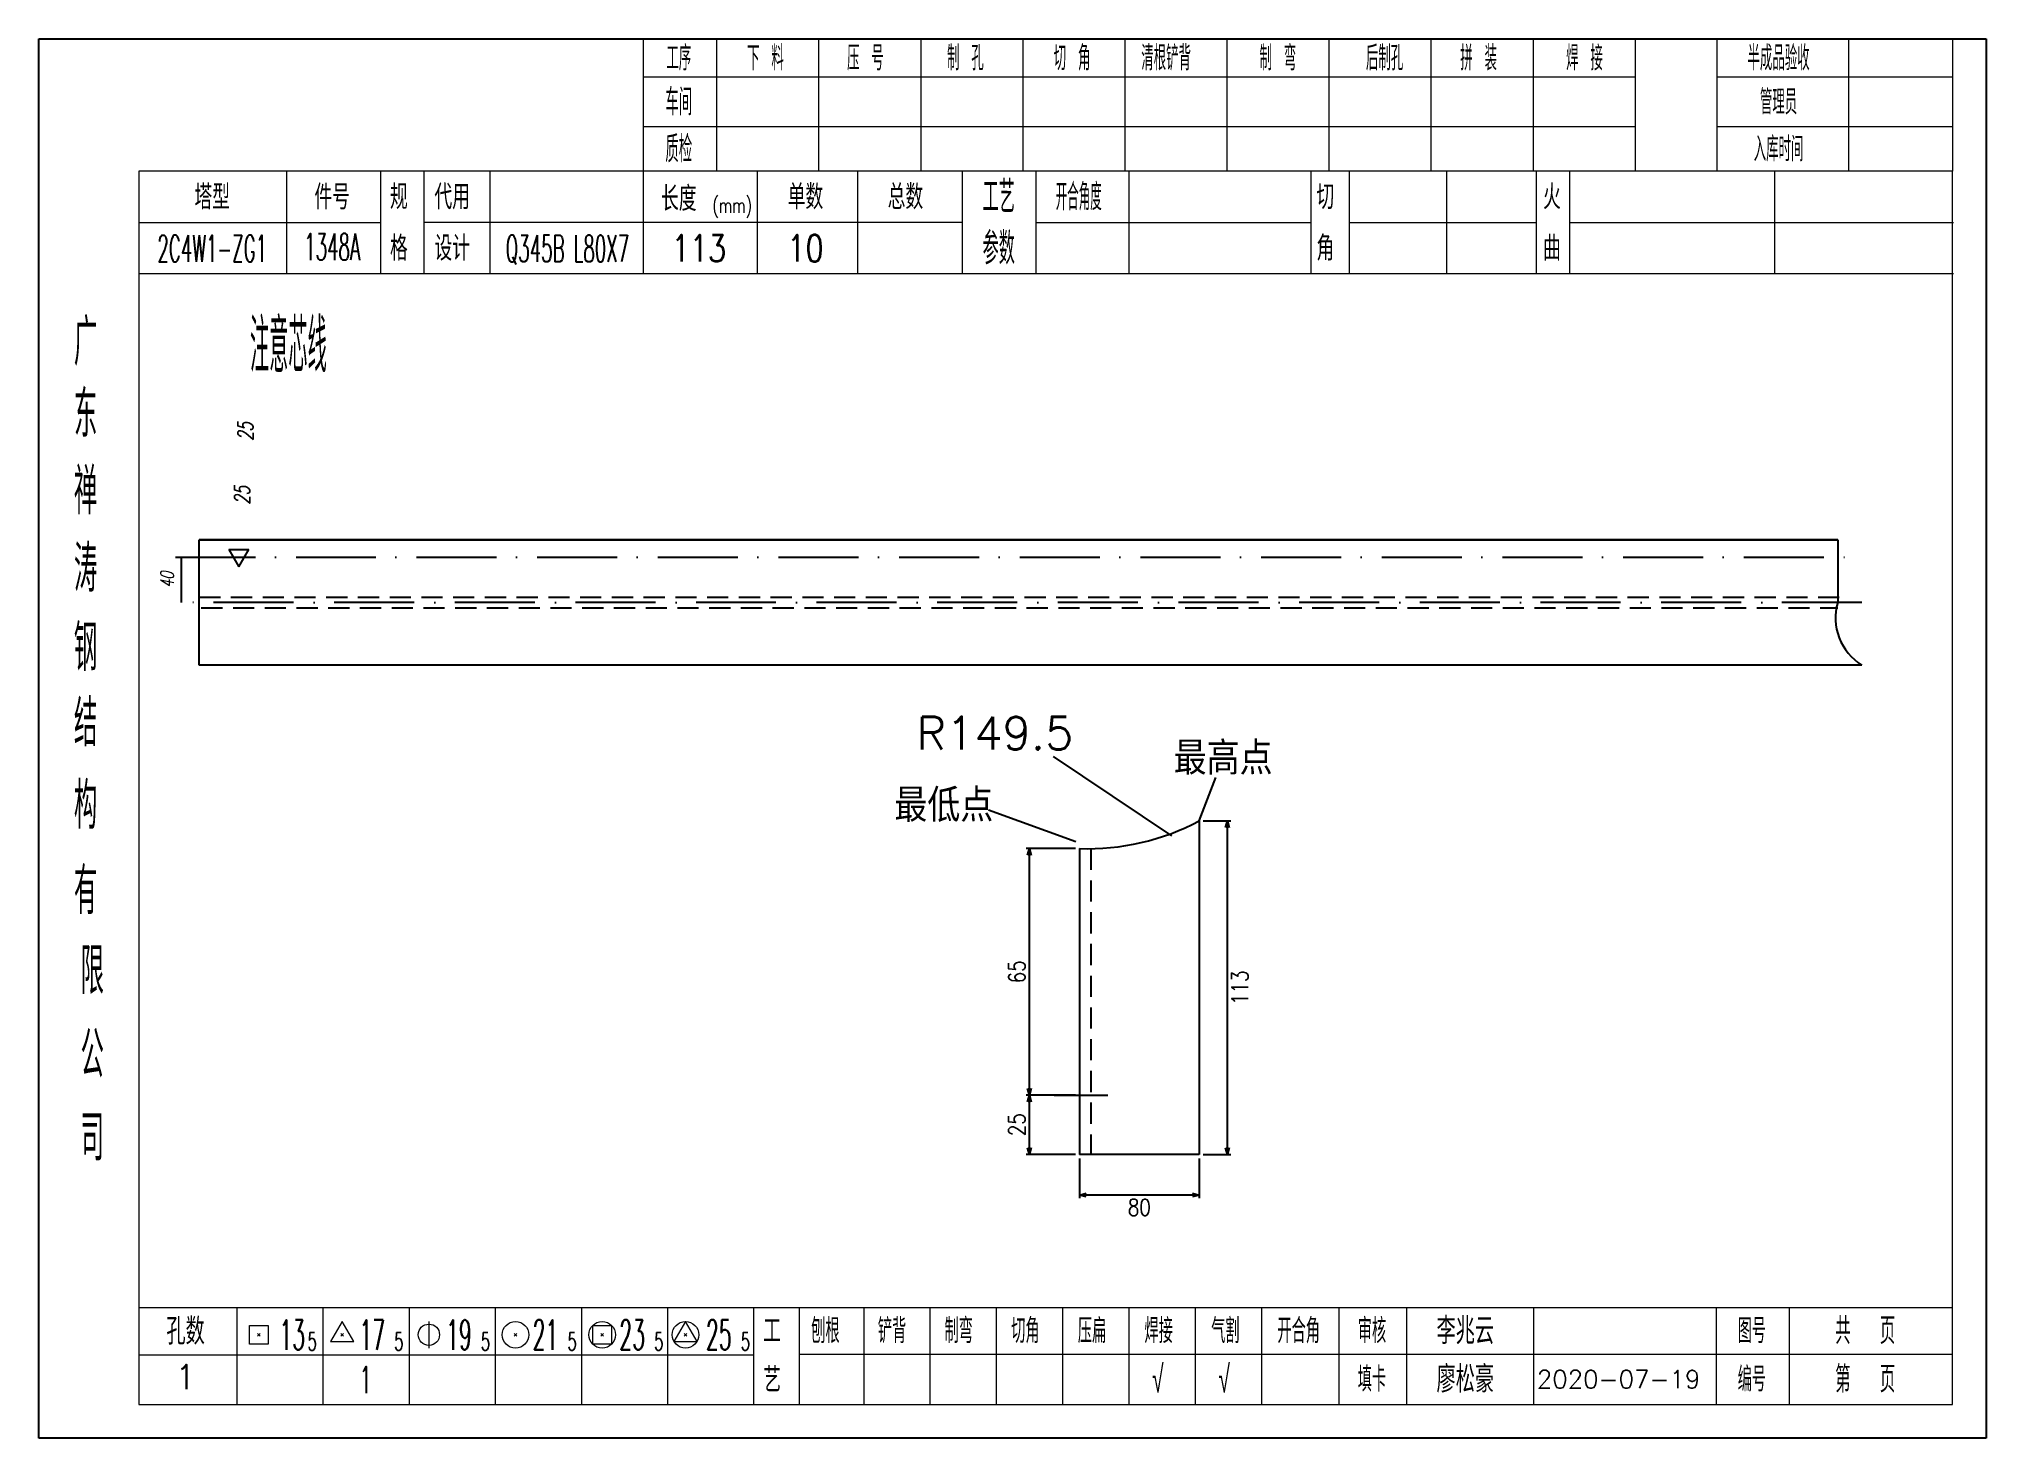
# Model space of a CAD drawing. Extents: x 154981 to 165753, y -86801 to -82885.
# Drawn here: x 163588.6 to 163880.7, y -83536.6 to -83326.7 of the extents above; entities that cross this region are included whole.
import ezdxf
from ezdxf.enums import TextEntityAlignment as Align

# ---------------------------------------------------------------- set-up
doc = ezdxf.new("R2010")
doc.units = 0
doc.header["$MEASUREMENT"] = 0
doc.linetypes.add('ACAD_ISO10W100', pattern=[18, 12, -3, 0, -3])
doc.linetypes.add('HIDDEN2', pattern=[4.7625, 3.175, -1.5875])
doc.layers.get('0').update_dxf_attribs({"linetype": 'CONTINUOUS', "lineweight": 25})
doc.layers.get('Defpoints').update_dxf_attribs({"linetype": 'CONTINUOUS'})
for name, color, linetype, lineweight in [('1', 7, 'CONTINUOUS', 25), ('2', 7, 'CONTINUOUS', 25), ('4', 7, 'CONTINUOUS', 25), ('5', 7, 'CONTINUOUS', 25)]:
    doc.layers.add(name, color=color, linetype=linetype, lineweight=lineweight)
doc.layers.add('细线', color=5, linetype='CONTINUOUS')
doc.styles.add('DimFont', font='simplex.shx', dxfattribs={"width": 0.8, "bigfont": 'gbhzfs.shx'})
doc.styles.add('hz', font='txt.shx', dxfattribs={"width": 0.7, "oblique": 12, "bigfont": 'hztxt.shx'})
doc.styles.get("Standard").update_dxf_attribs({"font": 'simplex.shx', "width": 0.7, "height": 3, "bigfont": 'gbhzfs.shx'})
doc.dimstyles.new('DHDxfDimStyleOpen30', dxfattribs={"dimtxt": 2.5, "dimasz": 2.5, "dimexe": 1.25, "dimexo": 0.625, "dimtad": 2, "dimtxsty": 'DimFont', "dimblk": 'OPEN30', "dimblk1": 'OPEN30', "dimblk2": 'OPEN30', "dimcen": 2.5, "dimadec": 0, "dimazin": 0, "dimtfac": 1, "dimtmove": 0, "dimatfit": 3, "dimfxl": 0, "dimarcsym": 0})

msp = doc.modelspace()

# ---------------------------------------------------------------- texts
at = {"color": 0, "style": 'hz'}
for s, p in [('R149.5', (163720.2258, -83433.32596)), ('最高点', (163758.82415, -83437.09209)), ('最低点', (163716.92043, -83444.16384))]:
    msp.add_text(s, height=4.95, dxfattribs=at).set_placement(p)
at = {"layer": '1', "color": 0, "linetype": 'ByBlock', "style": 'hz', "oblique": 12, "width": 0.7}
for p in [(163620.71094, -83386.96451), (163620.21251, -83396.55124)]:
    msp.add_text('25', height=2.3, rotation=90, dxfattribs=at).set_placement(p)
at = {"layer": '2', "color": 0, "linetype": 'ByBlock', "style": 'hz', "oblique": 12, "width": 0.7}
msp.add_text('40', height=2, rotation=90, dxfattribs=at).set_placement((163608.82486, -83407.83262), align=Align.CENTER)
at = {"layer": '4', "color": 1, "linetype": 'Continuous', "lineweight": 25}
for s, height, width, p in [('工序', 3.7, 0.7, (163684.58666, -83329.53733)), ('下 料', 3.7, 0.7, (163697.58666, -83329.53733)), ('压 号', 3.7, 0.7, (163712.58666, -83329.53733)), ('制 孔', 3.7, 0.7, (163727.58666, -83329.53733)), ('切 角', 3.7, 0.7, (163743.58666, -83329.53733)), ('清根铲背 ', 3.7, 0.7, (163758.58666, -83329.53733)), (' 制 弯', 3.7, 0.7, (163773.58666, -83329.53733)), (' 后制孔', 3.7, 0.7, (163789.58666, -83329.53733)), ('拼 装', 3.7, 0.7, (163804.58666, -83329.53733)), (' 焊 接', 3.7, 0.7, (163819.58666, -83329.53733)), ('半成品验收', 3.7, 0.7, (163849.58666, -83329.53733)), ('车间', 4, 0.7, (163684.58666, -83336.13733)), ('管理员', 3.7, 0.7, (163849.58666, -83336.13733)), ('质检', 4, 0.7, (163684.58666, -83343.19733)), ('入库时间', 3.7, 0.7, (163849.58666, -83343.19733)), ('工艺', 4.8, 0.7, (163732.58666, -83350.37733)), ('(mm)', 2.24, 0.7, (163692.58666, -83351.63733)), ('开合角度', 4, 0.6, (163744.58666, -83350.37733)), ('2C4W1-ZG1', 4, 0.5, (163614.58666, -83358.11733)), ('Q345B L80X7', 4, 0.5, (163667.86442, -83358.13733)), ('参数', 4.8, 0.7, (163732.58666, -83358.08733)), ('广', 6.96, 0.7, (163595.58666, -83372.16733)), ('注意芯线', 8, 0.5, (163626.00717, -83372.71714)), ('东', 6.96, 0.7, (163595.58666, -83382.95733)), ('禅', 6.96, 0.7, (163595.58666, -83394.54733)), ('涛', 6.96, 0.7, (163595.58666, -83406.14733)), ('钢', 6.96, 0.7, (163595.58666, -83418.03733)), ('结', 6.96, 0.7, (163595.58666, -83429.34733)), ('构', 6.96, 0.7, (163595.58666, -83441.72733)), ('有', 6.96, 0.7, (163595.58666, -83454.53733)), ('限', 6.96, 0.7, (163596.58666, -83466.53733)), ('公', 6.96, 0.7, (163596.58666, -83479.07733)), ('司', 6.96, 0.7, (163596.58666, -83491.55733)), ('13', 4.47, 0.5, (163626.58666, -83521.13733)), ('17', 4.47, 0.5, (163638.58666, -83521.13733)), ('19', 4.47, 0.5, (163651.58666, -83521.13733)), ('21', 4.47, 0.5, (163664.58666, -83521.13733)), ('23', 4.47, 0.5, (163677.58666, -83521.13733)), ('25', 4.47, 0.5, (163690.58666, -83521.13733)), ('刨根', 3.7, 0.8, (163706.58666, -83520.53733)), ('铲背', 3.7, 0.8, (163716.58666, -83520.53733)), ('制弯', 3.7, 0.8, (163726.58666, -83520.53733)), ('切角', 3.7, 0.8, (163736.58666, -83520.53733)), ('压扁', 3.7, 0.8, (163746.58666, -83520.53733)), ('焊接', 3.7, 0.8, (163756.58666, -83520.53733)), ('气割', 3.7, 0.8, (163766.58666, -83520.53733)), ('开合角', 3.7, 0.8, (163777.58666, -83520.53733)), ('审核', 3.7, 0.8, (163788.58666, -83520.53733)), ('图号', 3.7, 0.8, (163845.58666, -83520.53733)), ('共  页', 4, 0.8, (163862.58666, -83520.53733)), ('5', 2.68, 0.6, (163629.58666, -83522.13733)), ('5', 2.68, 0.6, (163642.58666, -83522.13733)), ('5', 2.68, 0.6, (163655.58666, -83522.13733)), ('5', 2.68, 0.6, (163668.58666, -83522.13733)), ('5', 2.68, 0.6, (163681.58666, -83522.13733)), ('5', 2.68, 0.6, (163694.58666, -83522.13733)), ('√', 4, 0.6, (163756.46666, -83527.80733)), ('√', 4, 0.6, (163766.41666, -83527.80733)), ('填卡', 3.7, 0.8, (163788.58666, -83527.80733)), ('编号', 3.7, 0.8, (163845.58666, -83527.80733)), ('第  页', 4, 0.8, (163862.58666, -83527.80733)), ('1', 4, 0.5, (163637.58666, -83527.88733))]:
    msp.add_text(s, height=height, dxfattribs=dict(at, width=width)).set_placement(p, align=Align.MIDDLE_CENTER)
for s, height, p in [('塔型', 3.7, (163614.58666, -83350.40733)), ('件号', 3.7, (163632.58666, -83350.40733)), ('规', 3.7, (163642.58666, -83350.37733)), ('代用', 3.7, (163650.58666, -83350.37733)), ('长度', 3.7, (163684.58666, -83350.63733)), ('单数', 3.7, (163703.58666, -83350.37733)), ('总数', 3.7, (163718.58666, -83350.37733)), ('切', 3.7, (163781.58666, -83350.37733)), ('火', 3.7, (163815.58666, -83350.37733)), ('格', 3.7, (163642.58666, -83358.08733)), ('设计', 3.7, (163650.58666, -83358.08733)), ('角', 3.7, (163781.58666, -83358.08733)), ('曲', 3.7, (163815.58666, -83358.08733)), ('孔数', 4, (163610.58666, -83520.61733)), ('工', 3.7, (163698.58666, -83520.53733)), ('李兆云', 4, (163802.58666, -83520.53733)), ('1', 3.7, (163610.58666, -83527.44733)), ('艺', 3.7, (163698.58666, -83527.88733)), ('廖松豪', 4, (163802.58666, -83527.80733)), ('2020-07-19', 2.7, (163825.58666, -83527.80733))]:
    msp.add_text(s, height=height, dxfattribs=at).set_placement(p, align=Align.MIDDLE_CENTER)
at = {"layer": '4', "color": 3, "linetype": 'Continuous', "lineweight": 25}
for s, width, p in [('1348A', 0.5, (163632.58666, -83357.86733)), ('113', 0.8, (163687.58666, -83358.08733)), ('10', 0.8, (163703.58666, -83358.08733))]:
    msp.add_text(s, height=4, dxfattribs=dict(at, width=width)).set_placement(p, align=Align.MIDDLE_CENTER)

# ---------------------------------------------------------------- blocks, each defined once
blk = doc.blocks.new('_OPEN30')
at = {"color": 0, "linetype": 'ByBlock', "lineweight": -2}
for p, q in [((-1, 0.27), (0, 0)), ((0, 0), (-1, -0.27)), ((0, 0), (-1, 0))]:
    blk.add_line(p, q, dxfattribs=at)
blk = doc.blocks.new('*D574')
at = {"layer": '5', "color": 3, "linetype": 'Continuous', "lineweight": -2}
for p, q in [((163744.71, -83494.69), (163744.71, -83500.66)), ((163762.65, -83494.69), (163762.65, -83500.66)), ((163761.65, -83500.16), (163745.71, -83500.16))]:
    blk.add_line(p, q, dxfattribs=at)
at = {"layer": 'Defpoints', "color": 0, "linetype": 'Continuous'}
for p in [(163744.71, -83494.06), (163762.65, -83494.06), (163744.71, -83500.16)]:
    blk.add_point(p, dxfattribs=at)
at = {"layer": '5', "color": 3, "linetype": 'Continuous', "lineweight": -2, "rotation": 180}
blk.add_blockref('_OPEN30', (163744.71, -83500.16), dxfattribs=at)
at = {"layer": '5', "color": 3, "linetype": 'Continuous', "lineweight": -2}
blk.add_blockref('_OPEN30', (163762.65, -83500.16), dxfattribs=at)
at = {"layer": '5', "color": 6, "linetype": 'Continuous', "lineweight": 18, "insert": (163753.68, -83502.03), "char_height": 2.5, "attachment_point": 5, "style": 'DimFont'}
blk.add_mtext('80', dxfattribs=at)
blk = doc.blocks.new('*D573')
at = {"layer": '5', "color": 3, "linetype": 'Continuous', "lineweight": -2}
for p, q in [((163744.09, -83448.18), (163736.69, -83448.18)), ((163737.19, -83484.17), (163737.19, -83449.18)), ((163744.09, -83485.17), (163736.69, -83485.17))]:
    blk.add_line(p, q, dxfattribs=at)
at = {"layer": 'Defpoints', "color": 0, "linetype": 'Continuous'}
for p in [(163737.19, -83448.18), (163744.71, -83448.18), (163744.71, -83485.17)]:
    blk.add_point(p, dxfattribs=at)
at = {"layer": '5', "color": 3, "linetype": 'Continuous', "lineweight": -2}
for p, rotation in [((163737.19, -83448.18), 90), ((163737.19, -83485.17), 270)]:
    blk.add_blockref('_OPEN30', p, dxfattribs=dict(at, rotation=rotation))
at = {"layer": '5', "color": 6, "linetype": 'Continuous', "lineweight": 18, "insert": (163735.32, -83466.67), "char_height": 2.5, "attachment_point": 5, "rotation": 90, "style": 'DimFont'}
blk.add_mtext('65', dxfattribs=at)
blk = doc.blocks.new('*D572')
at = {"layer": '5', "color": 3, "linetype": 'Continuous', "lineweight": -2}
for p, q in [((163744.09, -83485.17), (163736.69, -83485.17)), ((163737.19, -83493.06), (163737.19, -83486.17)), ((163744.09, -83494.06), (163736.69, -83494.06))]:
    blk.add_line(p, q, dxfattribs=at)
at = {"layer": 'Defpoints', "color": 0, "linetype": 'Continuous'}
for p in [(163737.19, -83485.17), (163744.71, -83485.17), (163744.71, -83494.06)]:
    blk.add_point(p, dxfattribs=at)
at = {"layer": '5', "color": 3, "linetype": 'Continuous', "lineweight": -2}
for p, rotation in [((163737.19, -83485.17), 90), ((163737.19, -83494.06), 270)]:
    blk.add_blockref('_OPEN30', p, dxfattribs=dict(at, rotation=rotation))
at = {"layer": '5', "color": 6, "linetype": 'Continuous', "lineweight": 18, "insert": (163735.32, -83489.61), "char_height": 2.5, "attachment_point": 5, "rotation": 90, "style": 'DimFont'}
blk.add_mtext('25', dxfattribs=at)
blk = doc.blocks.new('*D571')
at = {"layer": '5', "color": 3, "linetype": 'Continuous', "lineweight": -2}
for p, q in [((163763.27, -83444.03), (163767.4, -83444.03)), ((163766.9, -83493.06), (163766.9, -83445.03)), ((163763.27, -83494.06), (163767.4, -83494.06))]:
    blk.add_line(p, q, dxfattribs=at)
at = {"layer": 'Defpoints', "color": 0, "linetype": 'Continuous'}
for p in [(163762.65, -83444.03), (163766.9, -83444.03), (163762.65, -83494.06)]:
    blk.add_point(p, dxfattribs=at)
at = {"layer": '5', "color": 3, "linetype": 'Continuous', "lineweight": -2}
for p, rotation in [((163766.9, -83444.03), 90), ((163766.9, -83494.06), 270)]:
    blk.add_blockref('_OPEN30', p, dxfattribs=dict(at, rotation=rotation))
at = {"layer": '5', "color": 6, "linetype": 'Continuous', "lineweight": 18, "insert": (163768.77, -83469.05), "char_height": 2.5, "attachment_point": 5, "rotation": 90, "style": 'DimFont'}
blk.add_mtext('113', dxfattribs=at)
blk = doc.blocks.new('CTJGK')
at = {"color": 6, "linetype": 'Continuous'}
for p, q in [((0, 209.97), (292.13, 209.97)), ((0, 0), (0, 209.97)), ((292.13, 209.97), (292.13, 0)), ((292.13, 0), (0, 0))]:
    blk.add_line(p, q, dxfattribs=at)

# ---------------------------------------------------------------- dimensions: what is measured, and where the dimension line sits
at = {"layer": '5', "color": 134, "linetype": 'Continuous', "lineweight": 18}
for base, p1, p2, angle, text, picture, middle in [((163766.89806, -83444.03297), (163762.64854, -83494.06209), (163762.64854, -83444.03297), 90, '113', '*D571', (163768.77306, -83469.04753)), ((163737.19087, -83448.18176), (163744.71436, -83485.16527), (163744.71436, -83448.18176), 90, '65', '*D573', (163735.31587, -83466.67351)), ((163737.19087, -83485.16527), (163744.71436, -83494.06209), (163744.71436, -83485.16527), 90, '25', '*D572', (163735.31587, -83489.61368)), ((163744.71436, -83500.15693), (163762.64854, -83494.06209), (163744.71436, -83494.06209), 180, '80', '*D574', (163753.68145, -83502.03193))]:
    dim = msp.add_linear_dim(base=base, p1=p1, p2=p2, angle=angle, text=text, dimstyle='DHDxfDimStyleOpen30', override={"dimasz": 1, "dimexe": 0.5, "dimclrd": 3, "dimclre": 3, "dimclrt": 6}, dxfattribs=at)
    dim.commit()
    dim.dimension.update_dxf_attribs({"geometry": picture, "text_midpoint": middle})

# ---------------------------------------------------------------- linework, layer by layer
at = {"color": 173, "linetype": 'Continuous'}
for p, q in [((163612.63261, -83420.63262), (163612.63261, -83401.83262)), ((163612.63261, -83401.83262), (163858.45347, -83401.83262)), ((163858.45347, -83401.83262), (163858.45347, -83411.23262)), ((163862.07244, -83420.63262), (163612.63261, -83420.63262))]:
    msp.add_line(p, q, dxfattribs=at)
at = {"linetype": 'ACAD_ISO10W100'}
msp.add_line((163609.05402, -83404.43262), (163861.45347, -83404.43262), dxfattribs=at)
at = {"color": 0}
for p, q in [((163617.07649, -83403.31318), (163620.07649, -83403.31318)), ((163617.07649, -83403.31318), (163618.57649, -83405.91125)), ((163618.57649, -83405.91125), (163620.07649, -83403.31318))]:
    msp.add_line(p, q, dxfattribs=at)
at = {"linetype": 'HIDDEN2'}
for p, q in [((163612.63261, -83410.43262), (163858.73009, -83410.43262)), ((163612.9427, -83412.03262), (163858.45347, -83412.03262)), ((163746.39221, -83448.19508), (163746.39221, -83494.06209))]:
    msp.add_line(p, q, dxfattribs=at)
msp.add_line((163740.89603, -83485.16527), (163748.93476, -83485.16527))
at = {"color": 173, "linetype": 'Continuous'}
msp.add_arc((163866.45108, -83413.55021), 8.32665, 163.8392296, 238.2739442, dxfattribs=at)
at = {"layer": '2', "color": 0, "linetype": 'ByBlock'}
for p, q in [((163858.45347, -83401.83262), (163612.63261, -83401.83262)), ((163609.94727, -83404.43262), (163609.94727, -83411.23262))]:
    msp.add_line(p, q, dxfattribs=at)
at = {"layer": '2', "color": 0, "linetype": 'ACAD_ISO10W100'}
msp.add_line((163862.06669, -83411.23262), (163609.05402, -83411.23262), dxfattribs=at)
at = {"layer": '4', "color": 1, "linetype": 'Continuous', "lineweight": 18}
for p, q in [((163588.58666, -83326.66733), (163588.58666, -83536.63733)), ((163880.71666, -83326.66733), (163588.58666, -83326.66733)), ((163679.21666, -83326.66733), (163679.21666, -83346.50733)), ((163690.24666, -83326.66733), (163690.24666, -83346.52733)), ((163705.55666, -83326.66733), (163705.55666, -83346.52733)), ((163720.87666, -83326.66733), (163720.87666, -83346.52733)), ((163736.18666, -83326.66733), (163736.18666, -83346.52733)), ((163751.49666, -83326.66733), (163751.49666, -83346.52733)), ((163766.80666, -83326.66733), (163766.80666, -83346.52733)), ((163782.12666, -83326.66733), (163782.12666, -83346.52733)), ((163797.43666, -83326.66733), (163797.43666, -83346.52733)), ((163812.74666, -83326.66733), (163812.74666, -83346.52733)), ((163828.05666, -83326.66733), (163828.05666, -83346.50733)), ((163828.05666, -83326.66733), (163828.05666, -83346.52733)), ((163840.33666, -83326.66733), (163840.33666, -83346.52733)), ((163860.08666, -83326.66733), (163860.08666, -83346.52733)), ((163875.66666, -83326.66733), (163875.66666, -83346.52733)), ((163880.71666, -83356.46733), (163880.71666, -83326.66733)), ((163828.05666, -83332.39733), (163679.21666, -83332.39733)), ((163875.66666, -83332.39733), (163840.33666, -83332.39733)), ((163828.05666, -83339.87733), (163679.21666, -83339.87733)), ((163875.66666, -83339.87733), (163840.33666, -83339.87733)), ((163603.59666, -83346.52733), (163603.59666, -83531.58733)), ((163875.66666, -83346.52733), (163603.59666, -83346.52733)), ((163625.71666, -83346.51733), (163625.71666, -83361.93733)), ((163639.86666, -83361.93733), (163639.86666, -83346.52733)), ((163646.36666, -83361.93733), (163646.36666, -83346.52733)), ((163656.23666, -83346.52733), (163656.23666, -83361.93733)), ((163679.21666, -83346.50733), (163679.21666, -83361.93733)), ((163696.33666, -83346.52733), (163696.33666, -83361.93733)), ((163711.38666, -83346.52733), (163711.38666, -83361.93733)), ((163727.08666, -83346.52733), (163727.08666, -83361.93733)), ((163738.14666, -83346.52733), (163738.14666, -83361.93733)), ((163752.09666, -83346.52733), (163752.09666, -83361.93733)), ((163779.39666, -83346.52733), (163779.39666, -83361.93733)), ((163785.15666, -83346.52733), (163785.15666, -83361.93733)), ((163799.77666, -83346.52733), (163799.77666, -83361.93733)), ((163813.23666, -83346.52733), (163813.23666, -83361.93733)), ((163818.22666, -83346.52733), (163818.22666, -83361.93733)), ((163848.96666, -83346.52733), (163848.96666, -83361.93733)), ((163875.66666, -83531.58733), (163875.66666, -83346.52733)), ((163639.86666, -83354.28733), (163603.59666, -83354.28733)), ((163727.08666, -83354.23733), (163646.36666, -83354.23733)), ((163738.14666, -83354.23733), (163779.39666, -83354.23733)), ((163785.15666, -83354.23733), (163813.23666, -83354.23733)), ((163818.22666, -83354.23733), (163875.84666, -83354.23733)), ((163880.71666, -83536.63733), (163880.71666, -83356.46733)), ((163875.84666, -83361.93733), (163603.59666, -83361.93733)), ((163603.59666, -83517.05733), (163875.66666, -83517.05733)), ((163618.28666, -83517.05733), (163618.28666, -83531.58733)), ((163631.21666, -83531.58733), (163631.21666, -83517.05733)), ((163644.14666, -83517.05733), (163644.14666, -83531.58733)), ((163657.06666, -83531.58733), (163657.06666, -83517.05733)), ((163669.99666, -83517.05733), (163669.99666, -83531.58733)), ((163682.92666, -83531.58733), (163682.92666, -83517.05733)), ((163695.84666, -83531.58733), (163695.84666, -83517.05733)), ((163702.71666, -83531.58733), (163702.71666, -83517.05733)), ((163712.37666, -83531.58733), (163712.37666, -83517.05733)), ((163722.31666, -83531.58733), (163722.31666, -83517.05733)), ((163732.25666, -83531.58733), (163732.25666, -83517.05733)), ((163742.20666, -83531.58733), (163742.20666, -83517.05733)), ((163752.14666, -83531.58733), (163752.14666, -83517.05733)), ((163762.08666, -83531.58733), (163762.08666, -83517.05733)), ((163772.03666, -83531.58733), (163772.03666, -83517.05733)), ((163783.67666, -83531.58733), (163783.67666, -83517.05733)), ((163793.82666, -83531.58733), (163793.82666, -83517.05733)), ((163812.88666, -83531.58733), (163812.88666, -83517.05733)), ((163840.26666, -83531.58733), (163840.26666, -83517.05733)), ((163851.22666, -83531.58733), (163851.22666, -83517.05733)), ((163695.84666, -83524.18733), (163603.59666, -83524.18733)), ((163702.67666, -83524.02733), (163875.66666, -83524.02733)), ((163603.59666, -83531.58733), (163875.66666, -83531.58733)), ((163588.58666, -83536.63733), (163880.71666, -83536.63733))]:
    msp.add_line(p, q, dxfattribs=at)
at = {"layer": '4', "color": 7, "linetype": 'Continuous', "lineweight": 13}
for p, q in [((163620.17266, -83522.55133), (163620.17266, -83519.72333)), ((163620.17266, -83519.72333), (163623.00066, -83519.72333)), ((163623.00066, -83519.72333), (163623.00066, -83522.55133)), ((163634.08666, -83519.13733), (163632.35466, -83522.13733)), ((163635.81866, -83522.13733), (163634.08666, -83519.13733)), ((163647.08666, -83519.13733), (163647.08666, -83523.13733)), ((163671.67266, -83522.55133), (163671.67266, -83519.72333)), ((163671.67266, -83519.72333), (163674.50066, -83519.72333)), ((163674.50066, -83519.72333), (163674.50066, -83522.55133)), ((163685.58666, -83519.13733), (163683.85466, -83522.13733)), ((163687.31866, -83522.13733), (163685.58666, -83519.13733)), ((163623.00066, -83522.55133), (163620.17266, -83522.55133)), ((163621.38666, -83521.33733), (163621.78666, -83520.93733)), ((163621.78666, -83521.33733), (163621.38666, -83520.93733)), ((163632.35466, -83522.13733), (163635.81866, -83522.13733)), ((163633.88666, -83521.33733), (163634.28666, -83520.93733)), ((163634.28666, -83521.33733), (163633.88666, -83520.93733)), ((163659.88666, -83521.33733), (163660.28666, -83520.93733)), ((163660.28666, -83521.33733), (163659.88666, -83520.93733)), ((163674.50066, -83522.55133), (163671.67266, -83522.55133)), ((163672.88666, -83521.33733), (163673.28666, -83520.93733)), ((163673.28666, -83521.33733), (163672.88666, -83520.93733)), ((163683.85466, -83522.13733), (163687.31866, -83522.13733)), ((163685.38666, -83521.33733), (163685.78666, -83520.93733)), ((163685.78666, -83521.33733), (163685.38666, -83520.93733))]:
    msp.add_line(p, q, dxfattribs=at)
for centre, radius in [((163647.08666, -83521.13733), 1.6), ((163660.08666, -83521.13733), 2), ((163673.08666, -83521.13733), 2), ((163685.58666, -83521.13733), 2)]:
    msp.add_circle(centre, radius, dxfattribs=at)
at = {"layer": '细线', "color": 7, "ltscale": 5}
for p, q in [((163758.57881, -83446.25298), (163740.78809, -83434.36708)), ((163762.64854, -83444.03297), (163765.17141, -83437.51168)), ((163744.13274, -83447.18351), (163731.04599, -83442.4281)), ((163762.64854, -83444.03297), (163762.64854, -83494.06209)), ((163744.71436, -83448.18176), (163744.71436, -83494.06209)), ((163762.64854, -83494.06209), (163744.71436, -83494.06209))]:
    msp.add_line(p, q, dxfattribs=at)
msp.add_arc((163745.83892, -83412.20604), 35.99329, 268.2095892, 297.8410987, dxfattribs=at)

# ---------------------------------------------------------------- block references
at = {"color": 0, "linetype": 'Continuous'}
msp.add_blockref('CTJGK', (163588.58666, -83536.63733), dxfattribs=at)

msp.set_redraw_order([(e.dxf.handle, doc.entitydb.next_handle()) for e in msp.query("TEXT MTEXT ATTDEF DIMENSION ARC_DIMENSION")])  # texts and dimensions are drawn at this point

doc.saveas('drawing.dxf')
